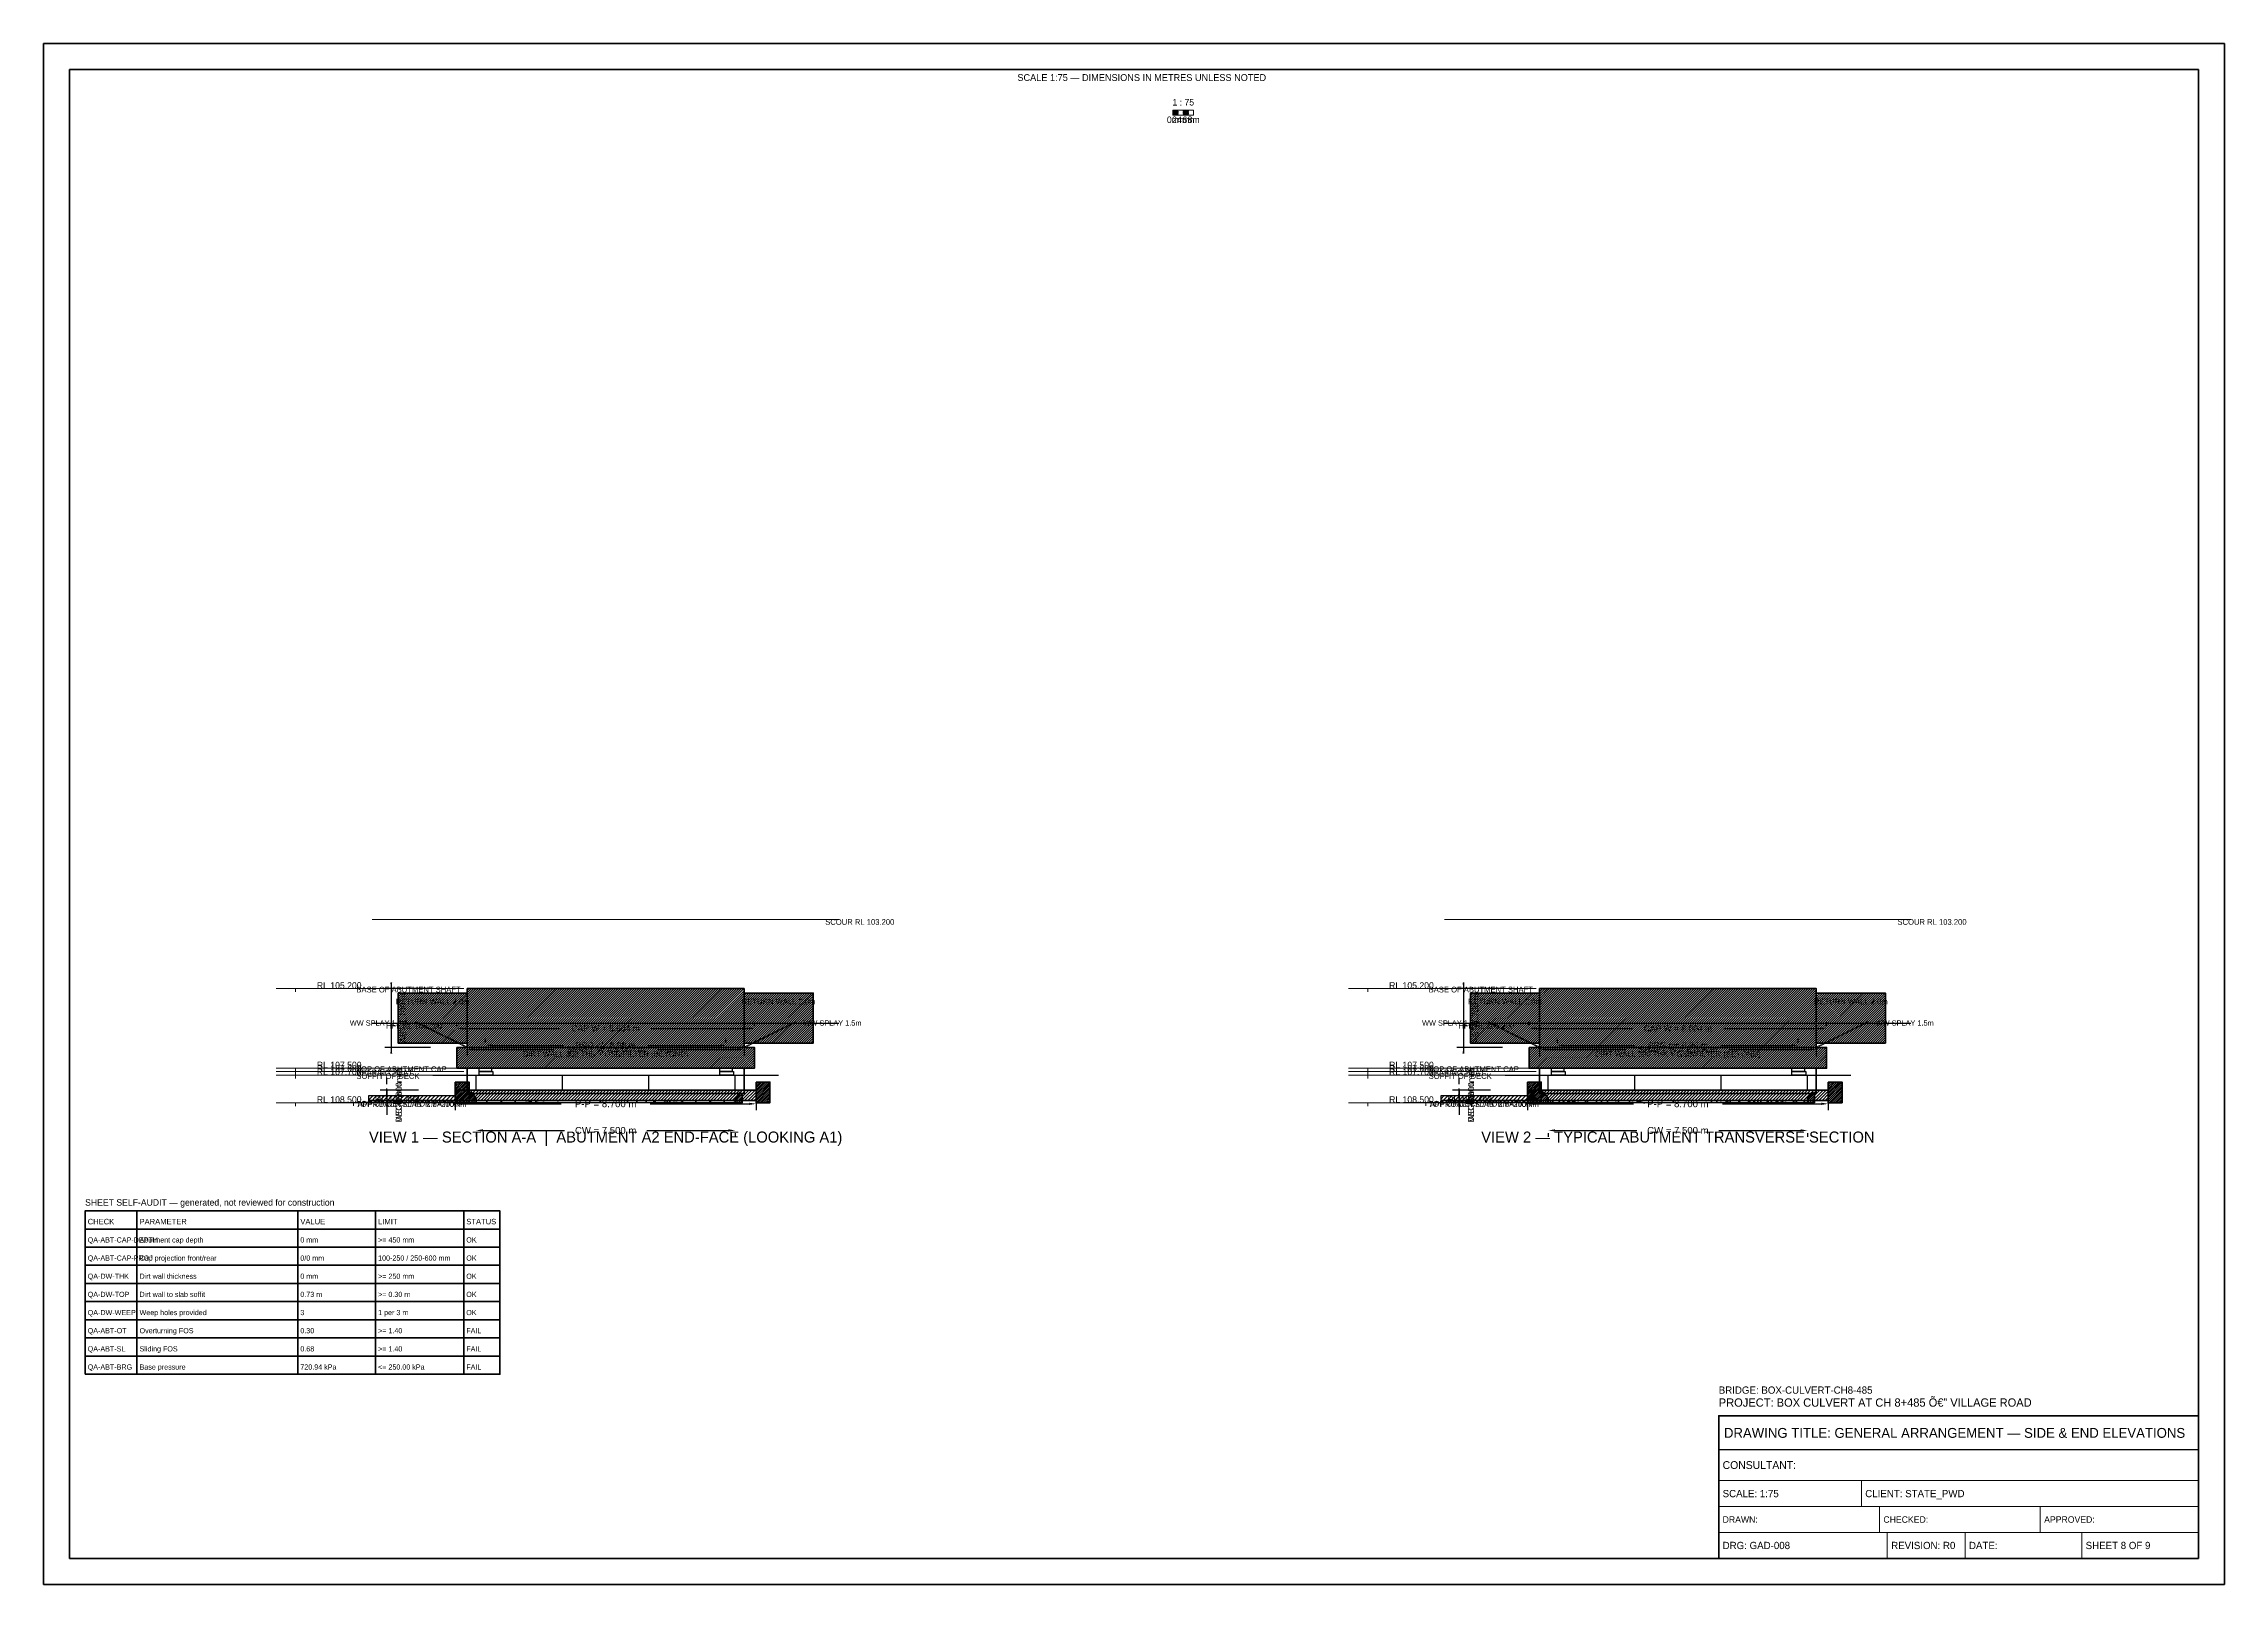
# Model space of a CAD drawing. Header units: metres. Extents: x 0 to 841, y 0 to 594.
import ezdxf
from ezdxf.enums import TextEntityAlignment as Align

# ---------------------------------------------------------------- set-up
doc = ezdxf.new("R2010")
doc.units = ezdxf.units.M
for name, pattern in [('DASHED', [0.5, 0.375, -0.125]), ('DASHED2', [0.25, 0.1875, -0.0625]), ('HIDDEN', [0.25, 0.1875, -0.0625])]:
    doc.linetypes.add(name, pattern=pattern)
for name, color, linetype, lineweight in [('BORDER-INNER', 7, 'Continuous', 35), ('BORDER-OUTER', 7, 'Continuous', 70), ('CIVIL-HFL', 5, 'DASHED', 25), ('CIVIL-ROAD', 7, 'Continuous', 25), ('CIVIL-SCOUR', 1, 'DASHED2', 18), ('DIM-LEVEL', 3, 'Continuous', 18), ('DIM-LINEAR', 3, 'Continuous', 18), ('STRUC-HATCHING', 8, 'Continuous', 18), ('STRUC-HIDDEN', 8, 'HIDDEN', 25), ('SUB-ABUT', 3, 'Continuous', 35), ('SUB-BEARING', 5, 'Continuous', 25), ('SUB-DIRT-WALL', 3, 'Continuous', 35), ('SUPER-DECK', 2, 'Continuous', 50), ('SUPER-KERB', 7, 'Continuous', 25), ('SUPER-PARAPET', 2, 'Continuous', 35), ('SUPER-WEARING', 8, 'Continuous', 25), ('SYM-SCALE', 7, 'Continuous', 13), ('TEXT-GENERAL', 7, 'Continuous', 18), ('TEXT-HEADER', 7, 'Continuous', 25), ('TEXT-LEVEL', 5, 'Continuous', 18), ('TEXT-SPEC', 7, 'Continuous', 13), ('TEXT-TITLE', 7, 'Continuous', 25), ('TITLEBLK-BOX', 7, 'Continuous', 50), ('TITLEBLK-TEXT', 7, 'Continuous', 18)]:
    doc.layers.add(name, color=color, linetype=linetype, lineweight=lineweight)
doc.styles.add('BRIDGE_STD', font='Arial.ttf')
doc.dimstyles.new('pmb100', dxfattribs={"dimtxt": 2.5, "dimasz": 0.9375, "dimexe": 2.5, "dimexo": 2.5, "dimtad": 0, "dimtih": 1, "dimdec": 0, "dimtxsty": 'BRIDGE_STD', "dimcen": 2.5, "dimazin": 3, "dimtfac": 1, "dimtmove": 0, "dimatfit": 3})

msp = doc.modelspace()

# ---------------------------------------------------------------- hatches: boundary and pattern name
at = {"layer": 'STRUC-HATCHING'}
h = msp.add_hatch(dxfattribs=at)
h.set_pattern_fill('ANSI31', scale=0.2)
h.paths.add_polyline_path([(136.72, 227.99), (163.39, 227.99), (163.39, 208.67), (136.72, 208.67)])
h = msp.add_hatch(dxfattribs=at)
h.set_pattern_fill('ANSI31', scale=0.2)
h.paths.add_polyline_path([(163.39, 229.67), (270.11, 229.67), (270.11, 207), (163.39, 207)])
h = msp.add_hatch(dxfattribs=at)
h.set_pattern_fill('ANSI31', scale=0.2)
h.paths.add_polyline_path([(270.11, 227.99), (296.78, 227.99), (296.78, 208.67), (270.11, 208.67)])
h = msp.add_hatch(dxfattribs=at)
h.set_pattern_fill('ANSI31', scale=0.2)
h.paths.add_polyline_path([(550.22, 227.99), (576.89, 227.99), (576.89, 208.67), (550.22, 208.67)])
h = msp.add_hatch(dxfattribs=at)
h.set_pattern_fill('ANSI31', scale=0.2)
h.paths.add_polyline_path([(576.89, 229.67), (683.61, 229.67), (683.61, 207), (576.89, 207)])
h = msp.add_hatch(dxfattribs=at)
h.set_pattern_fill('ANSI31', scale=0.2)
h.paths.add_polyline_path([(683.61, 227.99), (710.28, 227.99), (710.28, 208.67), (683.61, 208.67)])
h = msp.add_hatch(dxfattribs=at)
h.set_pattern_fill('ANSI31', scale=0.2)
h.paths.add_polyline_path([(159.39, 207), (274.11, 207), (274.11, 199), (159.39, 199)])
h = msp.add_hatch(dxfattribs=at)
h.set_pattern_fill('ANSI31', scale=0.2)
h.paths.add_polyline_path([(572.89, 207), (687.61, 207), (687.61, 199), (572.89, 199)])
h = msp.add_hatch(dxfattribs=at)
h.set_pattern_fill('ANSI31', scale=0.16)
h.paths.add_polyline_path([(158.75, 193.67), (164.08, 193.67), (164.08, 185.67), (158.75, 185.67)])
h = msp.add_hatch(dxfattribs=at)
h.set_pattern_fill('ANSI31', scale=0.16)
h.paths.add_polyline_path([(274.75, 193.67), (280.08, 193.67), (280.08, 185.67), (274.75, 185.67)])
h = msp.add_hatch(dxfattribs=at)
h.set_pattern_fill('ANSI31', scale=0.16)
h.paths.add_polyline_path([(572.25, 193.67), (577.58, 193.67), (577.58, 185.67), (572.25, 185.67)])
h = msp.add_hatch(dxfattribs=at)
h.set_pattern_fill('ANSI31', scale=0.16)
h.paths.add_polyline_path([(688.25, 193.67), (693.58, 193.67), (693.58, 185.67), (688.25, 185.67)])
h = msp.add_hatch(dxfattribs=at)
h.set_pattern_fill('ANSI31', scale=0.333333)
h.paths.add_polyline_path([(125.42, 188.43), (158.75, 188.43), (158.75, 185.77), (125.42, 185.77)])
h = msp.add_hatch(dxfattribs=at)
h.set_pattern_fill('ANSI31', scale=0.266667)
h.paths.add_polyline_path([(158.75, 190.53), (274.75, 190.53), (274.75, 186.53), (158.75, 186.53)])
h = msp.add_hatch(dxfattribs=at)
h.set_pattern_fill('ANSI31', scale=0.186667)
h.paths.add_polyline_path([(166.75, 185.67), (164.08, 185.67), (164.08, 188.6), (164.88, 189.77), (166.75, 187.43)])
h = msp.add_hatch(dxfattribs=at)
h.set_pattern_fill('ANSI31', scale=0.186667)
h.paths.add_polyline_path([(266.75, 185.67), (269.42, 185.67), (269.42, 188.6), (268.62, 189.77), (266.75, 187.43)])
h = msp.add_hatch(dxfattribs=at)
h.set_pattern_fill('ANSI31', scale=0.333333)
h.paths.add_polyline_path([(538.92, 188.43), (572.25, 188.43), (572.25, 185.77), (538.92, 185.77)])
h = msp.add_hatch(dxfattribs=at)
h.set_pattern_fill('ANSI31', scale=0.2666667)
h.paths.add_polyline_path([(572.25, 190.53), (688.25, 190.53), (688.25, 186.53), (572.25, 186.53)])
h = msp.add_hatch(dxfattribs=at)
h.set_pattern_fill('ANSI31', scale=0.1866667)
h.paths.add_polyline_path([(580.25, 185.67), (577.58, 185.67), (577.58, 188.6), (578.38, 189.77), (580.25, 187.43)])
h = msp.add_hatch(dxfattribs=at)
h.set_pattern_fill('ANSI31', scale=0.1866667)
h.paths.add_polyline_path([(680.25, 185.67), (682.92, 185.67), (682.92, 188.6), (682.12, 189.77), (680.25, 187.43)])
at = {"layer": 'SUPER-WEARING'}
h = msp.add_hatch(dxfattribs=at)
h.set_pattern_fill('AR-SAND', scale=0.0533333)
h.paths.add_polyline_path([(125.42, 186.63), (158.75, 186.63), (158.75, 185.77), (125.42, 185.77)])
h = msp.add_hatch(dxfattribs=at)
h.set_pattern_fill('AR-SAND', scale=0.0533333)
h.paths.add_polyline_path([(166.75, 186.53), (266.75, 186.53), (266.75, 185.67), (166.75, 185.67)])
h = msp.add_hatch(dxfattribs=at)
h.set_pattern_fill('AR-SAND', scale=0.0533333)
h.paths.add_polyline_path([(538.92, 186.63), (572.25, 186.63), (572.25, 185.77), (538.92, 185.77)])
h = msp.add_hatch(dxfattribs=at)
h.set_pattern_fill('AR-SAND', scale=0.0533333)
h.paths.add_polyline_path([(580.25, 186.53), (680.25, 186.53), (680.25, 185.67), (580.25, 185.67)])
at = {"layer": 'SYM-SCALE'}
h = msp.add_hatch(dxfattribs=at)
h.set_pattern_fill('SOLID')
h.paths.add_polyline_path([(435.5, 566.4), (437.5, 566.4), (437.5, 568.39), (435.5, 568.39)])
h = msp.add_hatch(dxfattribs=at)
h.set_pattern_fill('SOLID')
h.paths.add_polyline_path([(439.5, 566.4), (441.5, 566.4), (441.5, 568.39), (439.5, 568.39)])

# ---------------------------------------------------------------- linework, layer by layer
at = {"layer": 'BORDER-INNER'}
msp.add_lwpolyline([(10, 10), (831, 10), (831, 584), (10, 584), (10, 10)], dxfattribs=at)
at = {"layer": 'BORDER-OUTER'}
msp.add_lwpolyline([(0, 0), (841, 0), (841, 594), (0, 594), (0, 0)], dxfattribs=at)
at = {"layer": 'CIVIL-HFL', "color": 5, "linetype": 'DASHED'}
for p, q in [((126.75, 216.33), (306.75, 216.33)), ((540.25, 216.33), (720.25, 216.33))]:
    msp.add_line(p, q, dxfattribs=at)
at = {"layer": 'CIVIL-ROAD', "lineweight": 25}
for points in [[(125.42, 188.43), (158.75, 188.43), (158.75, 185.77), (125.42, 185.77), (125.42, 188.43)], [(538.92, 188.43), (572.25, 188.43), (572.25, 185.77), (538.92, 185.77), (538.92, 188.43)]]:
    msp.add_lwpolyline(points, dxfattribs=at)
at = {"layer": 'CIVIL-SCOUR', "color": 1, "linetype": 'DASHED2'}
for p, q in [((126.75, 256.33), (306.75, 256.33)), ((540.25, 256.33), (720.25, 256.33))]:
    msp.add_line(p, q, dxfattribs=at)
at = {"layer": 'DIM-LEVEL'}
for p, q in [((89.67, 229.67), (104.63, 229.67)), ((97.15, 229.67), (97.15, 228.42)), ((503.17, 229.67), (518.13, 229.67)), ((510.65, 229.67), (510.65, 228.42)), ((89.67, 199), (104.63, 199)), ((89.67, 197.67), (104.63, 197.67)), ((89.67, 196.33), (104.63, 196.33)), ((97.15, 199), (97.15, 197.75)), ((97.15, 197.67), (97.15, 196.42)), ((97.15, 196.33), (97.15, 195.09)), ((503.17, 199), (518.13, 199)), ((503.17, 197.67), (518.13, 197.67)), ((503.17, 196.33), (518.13, 196.33)), ((510.65, 199), (510.65, 197.75)), ((510.65, 197.67), (510.65, 196.42)), ((510.65, 196.33), (510.65, 195.09)), ((89.67, 185.67), (104.63, 185.67)), ((97.15, 185.67), (97.15, 184.42)), ((112.07, 185.77), (127.03, 185.77)), ((119.55, 185.77), (119.55, 184.52)), ((503.17, 185.67), (518.13, 185.67)), ((510.65, 185.67), (510.65, 184.42)), ((525.57, 185.77), (540.53, 185.77)), ((533.05, 185.77), (533.05, 184.52))]:
    msp.add_line(p, q, dxfattribs=at)
at = {"layer": 'DIM-LEVEL', "color": 5}
for p, q in [((97.15, 229.67), (162.06, 229.67)), ((510.65, 229.67), (575.56, 229.67)), ((97.15, 199), (162.06, 199)), ((97.15, 197.67), (162.06, 197.67)), ((97.15, 196.33), (162.06, 196.33)), ((510.65, 199), (575.56, 199)), ((510.65, 197.67), (575.56, 197.67)), ((510.65, 196.33), (575.56, 196.33)), ((97.15, 185.67), (162.06, 185.67)), ((510.65, 185.67), (575.56, 185.67))]:
    msp.add_line(p, q, dxfattribs=at)
at = {"layer": 'STRUC-HIDDEN', "color": 8, "linetype": 'HIDDEN'}
for p, q in [((150.08, 196.33), (283.42, 196.33)), ((166.75, 190.53), (166.75, 196.33)), ((200.08, 190.53), (200.08, 196.33)), ((233.42, 190.53), (233.42, 196.33)), ((266.75, 190.53), (266.75, 196.33)), ((563.58, 196.33), (696.92, 196.33)), ((580.25, 190.53), (580.25, 196.33)), ((613.58, 190.53), (613.58, 196.33)), ((646.92, 190.53), (646.92, 196.33)), ((680.25, 190.53), (680.25, 196.33))]:
    msp.add_line(p, q, dxfattribs=at)
at = {"layer": 'SUB-ABUT', "color": 3, "linetype": 'DASHED'}
for p, q in [((163.39, 207), (143.39, 216.87)), ((270.11, 207), (290.11, 216.87)), ((576.89, 207), (556.89, 216.87)), ((683.61, 207), (703.61, 216.87))]:
    msp.add_line(p, q, dxfattribs=at)
at = {"layer": 'SUB-ABUT', "lineweight": 40}
for points in [[(136.72, 227.99), (163.39, 227.99), (163.39, 208.67), (136.72, 208.67), (136.72, 227.99)], [(270.11, 227.99), (296.78, 227.99), (296.78, 208.67), (270.11, 208.67), (270.11, 227.99)], [(550.22, 227.99), (576.89, 227.99), (576.89, 208.67), (550.22, 208.67), (550.22, 227.99)], [(683.61, 227.99), (710.28, 227.99), (710.28, 208.67), (683.61, 208.67), (683.61, 227.99)]]:
    msp.add_lwpolyline(points, dxfattribs=at)
at = {"layer": 'SUB-ABUT', "lineweight": 50}
for points in [[(163.39, 229.67), (270.11, 229.67), (270.11, 207), (163.39, 207), (163.39, 229.67)], [(576.89, 229.67), (683.61, 229.67), (683.61, 207), (576.89, 207), (576.89, 229.67)], [(159.39, 207), (274.11, 207), (274.11, 199), (159.39, 199), (159.39, 207)], [(572.89, 207), (687.61, 207), (687.61, 199), (572.89, 199), (572.89, 207)]]:
    msp.add_lwpolyline(points, dxfattribs=at)
at = {"layer": 'SUB-ABUT', "lineweight": 30}
for points in [[(167.95, 199), (172.75, 199), (172.75, 197.67), (167.95, 197.67), (167.95, 199)], [(260.75, 199), (265.55, 199), (265.55, 197.67), (260.75, 197.67), (260.75, 199)], [(581.45, 199), (586.25, 199), (586.25, 197.67), (581.45, 197.67), (581.45, 199)], [(674.25, 199), (679.05, 199), (679.05, 197.67), (674.25, 197.67), (674.25, 199)]]:
    msp.add_lwpolyline(points, dxfattribs=at)
at = {"layer": 'SUB-BEARING', "lineweight": 30}
for points in [[(167.95, 197.67), (173.28, 197.67), (173.28, 196.33), (167.95, 196.33), (167.95, 197.67)], [(260.75, 197.67), (266.08, 197.67), (266.08, 196.33), (260.75, 196.33), (260.75, 197.67)], [(581.45, 197.67), (586.78, 197.67), (586.78, 196.33), (581.45, 196.33), (581.45, 197.67)], [(674.25, 197.67), (679.58, 197.67), (679.58, 196.33), (674.25, 196.33), (674.25, 197.67)]]:
    msp.add_lwpolyline(points, dxfattribs=at)
at = {"layer": 'SUB-DIRT-WALL', "lineweight": 35}
for points in [[(163.39, 189.2), (270.11, 189.2), (270.11, 199), (163.39, 199), (163.39, 189.2)], [(576.89, 189.2), (683.61, 189.2), (683.61, 199), (576.89, 199), (576.89, 189.2)]]:
    msp.add_lwpolyline(points, dxfattribs=at)
at = {"layer": 'SUPER-DECK', "lineweight": 50}
for points in [[(158.75, 190.53), (274.75, 190.53), (274.75, 186.53), (158.75, 186.53), (158.75, 190.53)], [(572.25, 190.53), (688.25, 190.53), (688.25, 186.53), (572.25, 186.53), (572.25, 190.53)]]:
    msp.add_lwpolyline(points, dxfattribs=at)
at = {"layer": 'SUPER-KERB', "lineweight": 35}
for points in [[(166.75, 185.67), (164.08, 185.67), (164.08, 188.6), (164.88, 189.77), (166.75, 187.43), (166.75, 185.67)], [(266.75, 185.67), (269.42, 185.67), (269.42, 188.6), (268.62, 189.77), (266.75, 187.43), (266.75, 185.67)], [(580.25, 185.67), (577.58, 185.67), (577.58, 188.6), (578.38, 189.77), (580.25, 187.43), (580.25, 185.67)], [(680.25, 185.67), (682.92, 185.67), (682.92, 188.6), (682.12, 189.77), (680.25, 187.43), (680.25, 185.67)]]:
    msp.add_lwpolyline(points, dxfattribs=at)
at = {"layer": 'SUPER-PARAPET', "lineweight": 40}
for points in [[(158.75, 193.67), (164.08, 193.67), (164.08, 185.67), (158.75, 185.67), (158.75, 193.67)], [(274.75, 193.67), (280.08, 193.67), (280.08, 185.67), (274.75, 185.67), (274.75, 193.67)], [(572.25, 193.67), (577.58, 193.67), (577.58, 185.67), (572.25, 185.67), (572.25, 193.67)], [(688.25, 193.67), (693.58, 193.67), (693.58, 185.67), (688.25, 185.67), (688.25, 193.67)]]:
    msp.add_lwpolyline(points, dxfattribs=at)
at = {"layer": 'SUPER-WEARING'}
for points in [[(125.42, 186.63), (158.75, 186.63), (158.75, 185.77), (125.42, 185.77), (125.42, 186.63)], [(166.75, 186.53), (266.75, 186.53), (266.75, 185.67), (166.75, 185.67), (166.75, 186.53)], [(538.92, 186.63), (572.25, 186.63), (572.25, 185.77), (538.92, 185.77), (538.92, 186.63)], [(580.25, 186.53), (680.25, 186.53), (680.25, 185.67), (580.25, 185.67), (580.25, 186.53)]]:
    msp.add_lwpolyline(points, dxfattribs=at)
at = {"layer": 'SYM-SCALE'}
msp.add_lwpolyline([(435.5, 566.4), (443.5, 566.4), (443.5, 568.39), (435.5, 568.39), (435.5, 566.4)], dxfattribs=at)
at = {"layer": 'TITLEBLK-BOX'}
for points in [[(16, 137), (36, 137), (36, 144), (16, 144), (16, 137)], [(36, 137), (98, 137), (98, 144), (36, 144), (36, 137)], [(98, 137), (128, 137), (128, 144), (98, 144), (98, 137)], [(128, 137), (162, 137), (162, 144), (128, 144), (128, 137)], [(162, 137), (176, 137), (176, 144), (162, 144), (162, 137)], [(16, 130), (36, 130), (36, 137), (16, 137), (16, 130)], [(36, 130), (98, 130), (98, 137), (36, 137), (36, 130)], [(98, 130), (128, 130), (128, 137), (98, 137), (98, 130)], [(128, 130), (162, 130), (162, 137), (128, 137), (128, 130)], [(162, 130), (176, 130), (176, 137), (162, 137), (162, 130)], [(16, 123), (36, 123), (36, 130), (16, 130), (16, 123)], [(36, 123), (98, 123), (98, 130), (36, 130), (36, 123)], [(98, 123), (128, 123), (128, 130), (98, 130), (98, 123)], [(128, 123), (162, 123), (162, 130), (128, 130), (128, 123)], [(162, 123), (176, 123), (176, 130), (162, 130), (162, 123)], [(16, 116), (36, 116), (36, 123), (16, 123), (16, 116)], [(36, 116), (98, 116), (98, 123), (36, 123), (36, 116)], [(98, 116), (128, 116), (128, 123), (98, 123), (98, 116)], [(128, 116), (162, 116), (162, 123), (128, 123), (128, 116)], [(162, 116), (176, 116), (176, 123), (162, 123), (162, 116)], [(16, 109), (36, 109), (36, 116), (16, 116), (16, 109)], [(36, 109), (98, 109), (98, 116), (36, 116), (36, 109)], [(98, 109), (128, 109), (128, 116), (98, 116), (98, 109)], [(128, 109), (162, 109), (162, 116), (128, 116), (128, 109)], [(162, 109), (176, 109), (176, 116), (162, 116), (162, 109)], [(16, 102), (36, 102), (36, 109), (16, 109), (16, 102)], [(16, 95), (36, 95), (36, 102), (16, 102), (16, 95)], [(36, 102), (98, 102), (98, 109), (36, 109), (36, 102)], [(36, 95), (98, 95), (98, 102), (36, 102), (36, 95)], [(98, 102), (128, 102), (128, 109), (98, 109), (98, 102)], [(98, 95), (128, 95), (128, 102), (98, 102), (98, 95)], [(128, 102), (162, 102), (162, 109), (128, 109), (128, 102)], [(128, 95), (162, 95), (162, 102), (128, 102), (128, 95)], [(162, 102), (176, 102), (176, 109), (162, 109), (162, 102)], [(162, 95), (176, 95), (176, 102), (162, 102), (162, 95)], [(16, 88), (36, 88), (36, 95), (16, 95), (16, 88)], [(36, 88), (98, 88), (98, 95), (36, 95), (36, 88)], [(98, 88), (128, 88), (128, 95), (98, 95), (98, 88)], [(128, 88), (162, 88), (162, 95), (128, 95), (128, 88)], [(162, 88), (176, 88), (176, 95), (162, 95), (162, 88)], [(16, 81), (36, 81), (36, 88), (16, 88), (16, 81)], [(36, 81), (98, 81), (98, 88), (36, 88), (36, 81)], [(98, 81), (128, 81), (128, 88), (98, 88), (98, 81)], [(128, 81), (162, 81), (162, 88), (128, 88), (128, 81)], [(162, 81), (176, 81), (176, 88), (162, 88), (162, 81)]]:
    msp.add_lwpolyline(points, dxfattribs=at)
at = {"layer": 'TITLEBLK-BOX', "lineweight": 50}
msp.add_lwpolyline([(646, 10), (831, 10), (831, 65), (646, 65), (646, 10)], dxfattribs=at)
at = {"layer": 'TITLEBLK-BOX', "lineweight": 30}
msp.add_lwpolyline([(646, 52), (831, 52), (831, 65), (646, 65), (646, 52)], dxfattribs=at)
at = {"layer": 'TITLEBLK-BOX', "lineweight": 18}
for points in [[(646, 40), (831, 40), (831, 52), (646, 52), (646, 40)], [(646, 30), (701, 30), (701, 40), (646, 40), (646, 30)], [(701, 30), (831, 30), (831, 40), (701, 40), (701, 30)], [(646, 20), (708, 20), (708, 30), (646, 30), (646, 20)], [(708, 20), (770, 20), (770, 30), (708, 30), (708, 20)], [(770, 20), (831, 20), (831, 30), (770, 30), (770, 20)], [(646, 10), (711, 10), (711, 20), (646, 20), (646, 10)], [(711, 10), (741, 10), (741, 20), (711, 20), (711, 10)], [(741, 10), (786, 10), (786, 20), (741, 20), (741, 10)], [(786, 10), (831, 10), (831, 20), (786, 20), (786, 10)]]:
    msp.add_lwpolyline(points, dxfattribs=at)

# ---------------------------------------------------------------- texts
at = {"layer": 'CIVIL-HFL', "color": 5}
for p in [(132.08, 214.28), (545.58, 214.28)]:
    msp.add_text('HFL RL 106.200', height=2.2, dxfattribs=at).set_placement(p)
at = {"layer": 'CIVIL-SCOUR', "color": 1}
for p in [(301.42, 254.28), (714.92, 254.28)]:
    msp.add_text('SCOUR RL 103.200', height=2.2, dxfattribs=at).set_placement(p)
at = {"layer": 'TEXT-GENERAL'}
for s, height, p in [('1 : 75', 2.493, (439.5, 570.14)), ('0m', 2.493, (435.5, 563.41)), ('2m', 2.493, (437.5, 563.41)), ('4m', 2.493, (439.5, 563.41)), ('6m', 2.493, (441.5, 563.41)), ('8m', 2.493, (443.5, 563.41)), ('APPROACH SLAB  2.5×200mm', 2.2, (142.08, 184.03)), ('APPROACH SLAB  2.5×200mm', 2.2, (555.58, 184.03))]:
    msp.add_text(s, height=height, dxfattribs=at).set_placement(p, align=Align.CENTER)
at = {"layer": 'TEXT-GENERAL', "color": 3}
for p in [(150.06, 223.59), (283.44, 223.59), (563.56, 223.59), (696.94, 223.59)]:
    msp.add_text('RETURN WALL 2.0m', height=2.2, dxfattribs=at).set_placement(p, align=Align.CENTER)
at = {"layer": 'TEXT-HEADER'}
for s, p in [('VIEW 1 — SECTION A-A  |  ABUTMENT A2 END-FACE (LOOKING A1)', (216.75, 170.33)), ('VIEW 2 — TYPICAL ABUTMENT TRANSVERSE SECTION', (630.25, 170.33))]:
    msp.add_text(s, height=4.2533, dxfattribs=at).set_placement(p, align=Align.CENTER)
for s, height, p in [('SHEET SELF-AUDIT — generated, not reviewed for construction', 2.4933, (16, 146)), ('CHECK', 2.119, (17, 138.8)), ('PARAMETER', 2.119, (37, 138.8)), ('VALUE', 2.119, (99, 138.8)), ('LIMIT', 2.119, (129, 138.8)), ('STATUS', 2.119, (163, 138.8))]:
    msp.add_text(s, height=height, dxfattribs=at).set_placement(p)
at = {"layer": 'TEXT-LEVEL'}
for s, height, p in [('RL 105.200', 2.493, (105.38, 229.67)), ('BASE OF ABUTMENT SHAFT', 2.2, (120.62, 228.2)), ('RL 105.200', 2.493, (518.88, 229.67)), ('BASE OF ABUTMENT SHAFT', 2.2, (534.12, 228.2)), ('RL 107.500', 2.493, (105.38, 199)), ('RL 107.600', 2.493, (105.38, 197.67)), ('RL 107.700', 2.493, (105.38, 196.33)), ('TOP OF ABUTMENT CAP', 2.2, (120.62, 197.53)), ('SOFFIT OF DECK', 2.2, (120.62, 194.87)), ('BEARING SEAT', 2.2, (120.62, 196.2)), ('RL 107.500', 2.493, (518.88, 199)), ('RL 107.600', 2.493, (518.88, 197.67)), ('RL 107.700', 2.493, (518.88, 196.33)), ('TOP OF ABUTMENT CAP', 2.2, (534.12, 197.53)), ('SOFFIT OF DECK', 2.2, (534.12, 194.87)), ('BEARING SEAT', 2.2, (534.12, 196.2)), ('RL 108.500', 2.493, (105.38, 185.67)), ('TOP OF DECK / FORMATION', 2.2, (120.62, 184.2)), ('RL 108.493', 2.493, (127.78, 185.77)), ('RL 108.500', 2.493, (518.88, 185.67)), ('TOP OF DECK / FORMATION', 2.2, (534.12, 184.2)), ('RL 108.493', 2.493, (541.28, 185.77))]:
    msp.add_text(s, height=height, dxfattribs=at).set_placement(p)
at = {"layer": 'TEXT-SPEC', "color": 8}
msp.add_text('SCALE 1:75 — DIMENSIONS IN METRES UNLESS NOTED', height=2.64, dxfattribs=at).set_placement((423.5, 579.6), align=Align.CENTER)
at = {"layer": 'TEXT-SPEC', "color": 3}
for p in [(140.46, 215.4), (553.96, 215.4)]:
    msp.add_text('WW SPLAY 1.5m', height=2.0533, dxfattribs=at).set_placement(p, align=Align.RIGHT)
for s, height, p in [('WW SPLAY 1.5m', 2.0533, (293.04, 215.4)), ('WW SPLAY 1.5m', 2.0533, (706.54, 215.4)), ('QA-ABT-CAP-DEPTH', 1.9947, (17, 131.8)), ('QA-ABT-CAP-PROJ', 1.9947, (17, 124.8)), ('Abutment cap depth', 1.9947, (37, 131.8)), ('Cap projection front/rear', 1.9947, (37, 124.8)), ('0 mm', 1.995, (99, 131.8)), ('0/0 mm', 1.995, (99, 124.8)), ('>= 450 mm', 1.995, (129, 131.8)), ('100-250 / 250-600 mm', 1.9947, (129, 124.8)), ('OK', 1.995, (163, 131.8)), ('OK', 1.995, (163, 124.8)), ('QA-DW-THK', 1.995, (17, 117.8)), ('Dirt wall thickness', 1.9947, (37, 117.8)), ('0 mm', 1.995, (99, 117.8)), ('>= 250 mm', 1.995, (129, 117.8)), ('OK', 1.995, (163, 117.8)), ('QA-DW-TOP', 1.995, (17, 110.8)), ('Dirt wall to slab soffit', 1.9947, (37, 110.8)), ('0.73 m', 1.995, (99, 110.8)), ('>= 0.30 m', 1.995, (129, 110.8)), ('OK', 1.995, (163, 110.8)), ('QA-DW-WEEP', 1.995, (17, 103.8)), ('Weep holes provided', 1.9947, (37, 103.8)), ('3', 1.99, (99, 103.8)), ('1 per 3 m', 1.995, (129, 103.8)), ('OK', 1.995, (163, 103.8))]:
    msp.add_text(s, height=height, dxfattribs=at).set_placement(p)
for p in [(216.75, 203.4), (630.25, 203.4)]:
    msp.add_text('DIRT WALL 300 THK + GSB/FILTER (BEYOND)', height=2.2, dxfattribs=at).set_placement(p, align=Align.CENTER)
at = {"layer": 'TEXT-SPEC', "color": 1}
for s, height, p in [('QA-ABT-OT', 1.995, (17, 96.8)), ('Overturning FOS', 1.9947, (37, 96.8)), ('0.30', 1.995, (99, 96.8)), ('>= 1.40', 1.995, (129, 96.8)), ('FAIL', 1.995, (163, 96.8)), ('QA-ABT-SL', 1.995, (17, 89.8)), ('QA-ABT-BRG', 1.995, (17, 82.8)), ('Sliding FOS', 1.9947, (37, 89.8)), ('Base pressure', 1.9947, (37, 82.8)), ('0.68', 1.995, (99, 89.8)), ('720.94 kPa', 1.995, (99, 82.8)), ('>= 1.40', 1.995, (129, 89.8)), ('<= 250.00 kPa', 1.9947, (129, 82.8)), ('FAIL', 1.995, (163, 89.8)), ('FAIL', 1.995, (163, 82.8))]:
    msp.add_text(s, height=height, dxfattribs=at).set_placement(p)
at = {"layer": 'TEXT-TITLE'}
for s, height, p in [('PROJECT: BOX CULVERT AT CH 8+485 â€” VILLAGE ROAD', 3.2, (646, 68.5)), ('DRAWING TITLE: GENERAL ARRANGEMENT — SIDE & END ELEVATIONS', 3.8, (648, 56.5))]:
    msp.add_text(s, height=height, dxfattribs=at).set_placement(p)
at = {"layer": 'TITLEBLK-TEXT'}
for s, height, p in [('BRIDGE: BOX-CULVERT-CH8-485', 2.8, (646, 73.5)), ('CONSULTANT: ', 3, (647.5, 44.5)), ('SCALE: 1:75', 2.8, (647.5, 33.6)), ('CLIENT: STATE_PWD', 2.8, (702.5, 33.6)), ('DRAWN: ', 2.5, (647.5, 23.75)), ('CHECKED: ', 2.5, (709.5, 23.75)), ('APPROVED: ', 2.5, (771.5, 23.75)), ('DRG: GAD-008', 2.8, (647.5, 13.6)), ('REVISION: R0', 2.8, (712.5, 13.6)), ('DATE: ', 2.8, (742.5, 13.6)), ('SHEET 8 OF 9', 2.8, (787.5, 13.6))]:
    msp.add_text(s, height=height, dxfattribs=at).set_placement(p)

# ---------------------------------------------------------------- dimensions: what is measured, and where the dimension line sits
at = {"layer": 'DIM-LINEAR'}
for base, p1, p2, text in [((134.06, 229.67), (151.66, 229.67), (151.66, 207), 'ABT 1.700 m'), ((547.56, 229.67), (565.16, 229.67), (565.16, 207), 'ABT 1.700 m'), ((132.35, 190.53), (147.02, 190.53), (147.02, 186.53), 'DECK 300mm'), ((132.35, 186.53), (147.02, 186.53), (147.02, 185.67), 'WC 65mm'), ((545.85, 190.53), (560.52, 190.53), (560.52, 186.53), 'DECK 300mm'), ((545.85, 186.53), (560.52, 186.53), (560.52, 185.67), 'WC 65mm')]:
    msp.add_linear_dim(base=base, p1=p1, p2=p2, angle=90, text=text, dimstyle='pmb100', override={"dimtxt": 2.346667, "dimasz": 2.346667, "dimgap": 0.938667, "dimclrt": 3}, dxfattribs=at).render()
for base, p1, p2, text, override in [((159.39, 214.33), (159.39, 212.87), (274.11, 212.87), 'CAP W = 8.604 m', {"dimtxt": 2.346667, "dimasz": 2.346667, "dimgap": 0.938667, "dimclrt": 3}), ((163.39, 206.2), (163.39, 223.8), (270.11, 223.8), 'SHAFT W = 8.004 m', {"dimtxt": 2.346667, "dimasz": 2.346667, "dimgap": 0.938667, "dimclrt": 3}), ((572.89, 214.33), (572.89, 212.87), (687.61, 212.87), 'CAP W = 8.604 m', {"dimtxt": 2.346667, "dimasz": 2.346667, "dimgap": 0.938667, "dimclrt": 3}), ((576.89, 206.2), (576.89, 223.8), (683.61, 223.8), 'SHAFT W = 8.004 m', {"dimtxt": 2.346667, "dimasz": 2.346667, "dimgap": 0.938667, "dimclrt": 3}), ((170.35, 207.8), (170.35, 206.33), (263.15, 206.33), 'BRG c/c 6.96 m', {"dimtxt": 2.346667, "dimasz": 2.346667, "dimgap": 0.938667, "dimclrt": 3}), ((583.85, 207.8), (583.85, 206.33), (676.65, 206.33), 'BRG c/c 6.96 m', {"dimtxt": 2.346667, "dimasz": 2.346667, "dimgap": 0.938667, "dimclrt": 3}), ((158.75, 185.27), (158.75, 188.2), (274.75, 188.2), 'P-P = 8.700 m', {"dimtxt": 2.64, "dimasz": 2.64, "dimgap": 1.056, "dimclrt": 3}), ((572.25, 185.27), (572.25, 188.2), (688.25, 188.2), 'P-P = 8.700 m', {"dimtxt": 2.64, "dimasz": 2.64, "dimgap": 1.056, "dimclrt": 3}), ((166.75, 175), (166.75, 176.47), (266.75, 176.47), 'CW = 7.500 m', {"dimtxt": 2.64, "dimasz": 2.64, "dimgap": 1.056, "dimclrt": 3}), ((580.25, 175), (580.25, 176.47), (680.25, 176.47), 'CW = 7.500 m', {"dimtxt": 2.64, "dimasz": 2.64, "dimgap": 1.056, "dimclrt": 3})]:
    msp.add_linear_dim(base=base, p1=p1, p2=p2, text=text, dimstyle='pmb100', override=override, dxfattribs=at).render()

doc.saveas('drawing.dxf')
